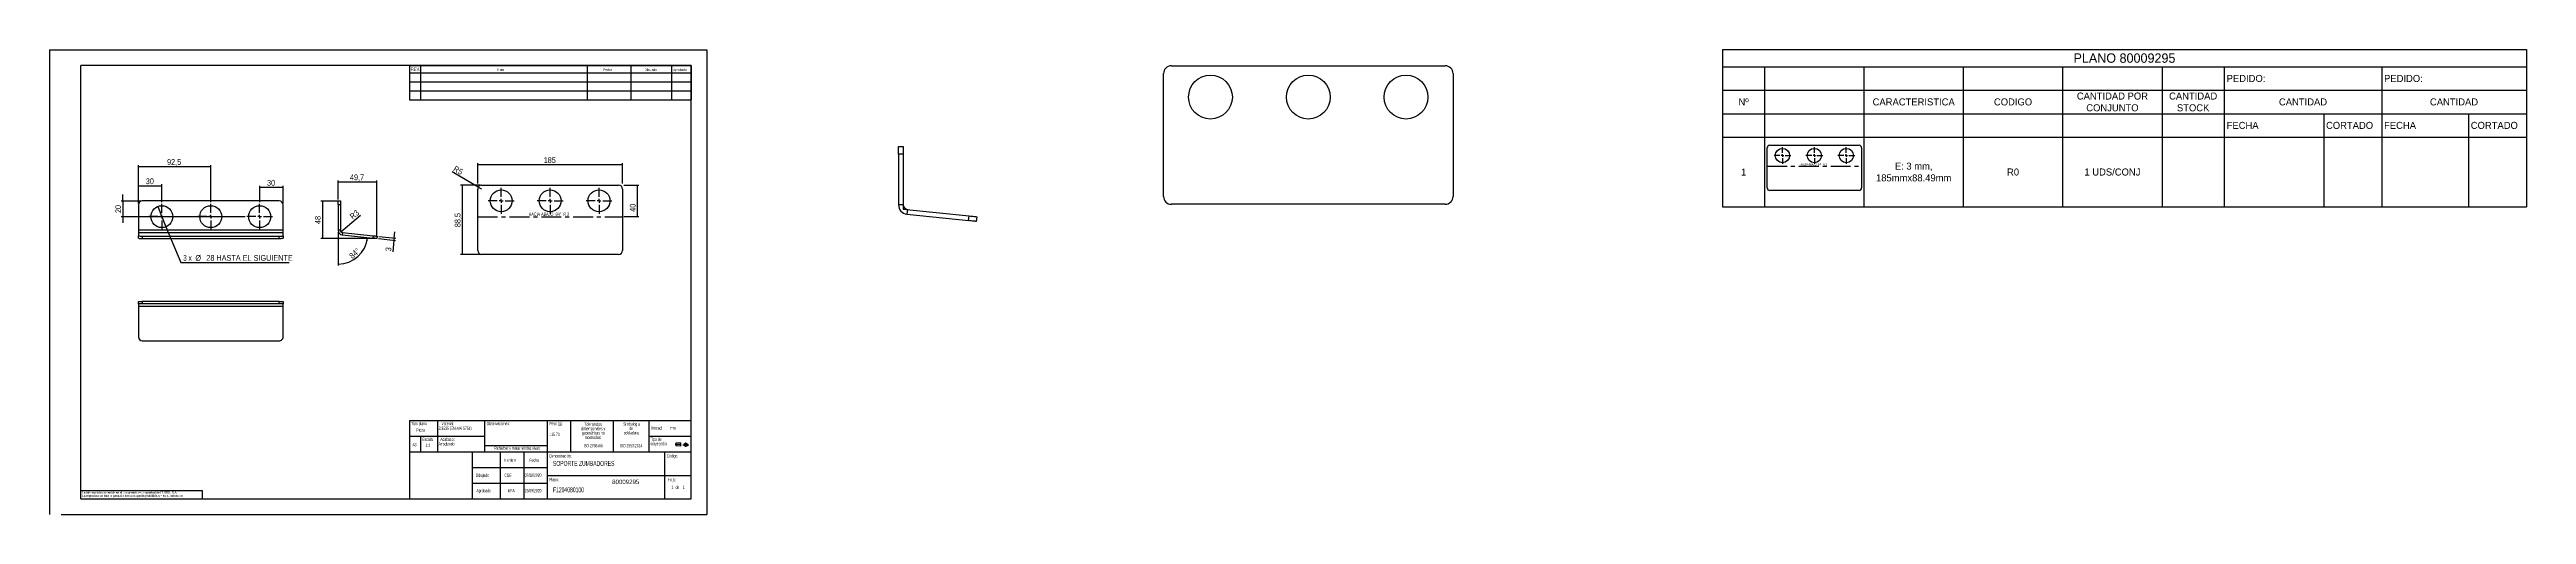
# Model space of a CAD drawing. Extents: x 0 to 1583, y 0 to 297.
import ezdxf

# ---------------------------------------------------------------- set-up
doc = ezdxf.new("R2010")
doc.units = 0
doc.linetypes.add('CENTERX2', pattern=[20.32, 12.7, -2.54, 2.54, -2.54])
doc.layers.get('0').update_dxf_attribs({"linetype": 'CONTINUOUS'})
doc.layers.add('FORMATO', color=7, linetype='CONTINUOUS')
doc.layers.add('SLD-0', color=179, linetype='CONTINUOUS')
doc.styles.add('SLDTEXTSTYLE0', font='TXT', dxfattribs={"width": 0.605})
doc.styles.add('SLDTEXTSTYLE1', font='TXT', dxfattribs={"width": 0.75})
doc.styles.add('SLDTEXTSTYLE2', font='TXT', dxfattribs={"width": 0.678571})
doc.styles.add('SLDTEXTSTYLE3', font='TXT', dxfattribs={"width": 0.666667})
doc.dimstyles.new('SLDDIMSTYLE0', dxfattribs={"dimtxt": 3.704167, "dimasz": 2.116667, "dimexe": 0, "dimexo": 0.0625, "dimgap": 0.926042, "dimtad": 1, "dimdec": 1, "dimlfac": 2, "dimrnd": 1e-09, "dimzin": 12, "dimdsep": 46, "dimtxsty": 'SLDTEXTSTYLE1', "dimsah": 1, "dimcen": 0.09, "dimadec": 0, "dimazin": 0, "dimtfac": 1, "dimtdec": 1, "dimtofl": 0, "dimtmove": 0, "dimatfit": 3, "dimfxl": 0, "dimtolj": 1, "dimtzin": 12, "dimarcsym": 0})
doc.dimstyles.new('SLDDIMSTYLE1', dxfattribs={"dimtxt": 3.704167, "dimasz": 2.116667, "dimexe": 0, "dimexo": 0.0625, "dimgap": 0.926042, "dimtad": 1, "dimdec": 1, "dimlfac": 2, "dimrnd": 1e-09, "dimzin": 12, "dimdsep": 46, "dimtxsty": 'SLDTEXTSTYLE1', "dimsah": 1, "dimcen": 0, "dimadec": 0, "dimazin": 0, "dimtfac": 1, "dimtdec": 1, "dimtofl": 0, "dimtmove": 0, "dimatfit": 3, "dimfxl": 0, "dimtolj": 1, "dimtzin": 12, "dimarcsym": 0})
doc.dimstyles.new('SLDDIMSTYLE2', dxfattribs={"dimtxt": 3.704167, "dimasz": 2.116667, "dimexe": 0, "dimexo": 0.0625, "dimgap": 0.926042, "dimtad": 1, "dimdec": 1, "dimlfac": 2, "dimrnd": 1e-09, "dimzin": 12, "dimdsep": 46, "dimtxsty": 'SLDTEXTSTYLE1', "dimsah": 1, "dimcen": 0.09, "dimadec": 0, "dimazin": 0, "dimtfac": 1, "dimtdec": 1, "dimtmove": 0, "dimatfit": 0, "dimfxl": 0, "dimtolj": 1, "dimtzin": 12, "dimarcsym": 0})
doc.dimstyles.new('SLDDIMSTYLE3', dxfattribs={"dimtxt": 3.704167, "dimasz": 2.116667, "dimexe": 0, "dimexo": 0.0625, "dimgap": 0.926042, "dimtad": 0, "dimtih": 1, "dimtoh": 1, "dimdec": 6, "dimlfac": 2, "dimrnd": 1e-09, "dimzin": 12, "dimdsep": 46, "dimtxsty": 'SLDTEXTSTYLE1', "dimblk1": 'NONE', "dimsah": 1, "dimcen": 0, "dimadec": 0, "dimazin": 0, "dimtfac": 1, "dimtdec": 1, "dimtmove": 0, "dimatfit": 3, "dimldrblk": 'NONE', "dimfxl": 0, "dimtolj": 1, "dimtzin": 12, "dimarcsym": 0})
doc.dimstyles.new('SLDDIMSTYLE4', dxfattribs={"dimtxt": 3.704167, "dimasz": 2.116667, "dimexe": 0, "dimexo": 0.0625, "dimgap": 0.926042, "dimtad": 1, "dimdec": 1, "dimlfac": 2, "dimrnd": 1e-09, "dimzin": 12, "dimdsep": 46, "dimtxsty": 'SLDTEXTSTYLE1', "dimsah": 1, "dimcen": 0, "dimadec": 0, "dimazin": 0, "dimtfac": 1, "dimtdec": 1, "dimtofl": 0, "dimtmove": 1, "dimatfit": 3, "dimfxl": 0, "dimtolj": 1, "dimtzin": 12, "dimarcsym": 0})
doc.dimstyles.new('SLDDIMSTYLE5', dxfattribs={"dimtxt": 3.704167, "dimasz": 2.116667, "dimexe": 0, "dimexo": 0.0625, "dimgap": 0.926042, "dimtad": 1, "dimdec": 4, "dimlfac": 2, "dimzin": 12, "dimdsep": 46, "dimtxsty": 'SLDTEXTSTYLE1', "dimsah": 1, "dimcen": 0.09, "dimadec": 0, "dimazin": 0, "dimtfac": 1, "dimtofl": 0, "dimtmove": 0, "dimatfit": 3, "dimfxl": 0, "dimtolj": 1, "dimtzin": 12, "dimarcsym": 0})
doc.dimstyles.new('SLDDIMSTYLE6', dxfattribs={"dimtxt": 3.704167, "dimasz": 2.116667, "dimexe": 0, "dimexo": 0.0625, "dimgap": 0.926042, "dimtad": 1, "dimdec": 0, "dimlfac": 2, "dimrnd": 1e-09, "dimzin": 12, "dimdsep": 46, "dimtxsty": 'SLDTEXTSTYLE1', "dimsah": 1, "dimcen": 0.09, "dimadec": 0, "dimazin": 0, "dimtfac": 1, "dimtdec": 0, "dimtofl": 0, "dimtmove": 0, "dimatfit": 3, "dimfxl": 0, "dimtolj": 1, "dimtzin": 12, "dimarcsym": 0})

# ---------------------------------------------------------------- blocks, each defined once
blk = doc.blocks.new('BLOQUE3')
at = {"color": 7, "linetype": 'CENTERX2'}
for p, q in [((397.9, 130.1), (394.8, 130.1)), ((398.9, 130), (402.2, 130)), ((400.5, 128.8), (400.5, 131.2))]:
    blk.add_line(p, q, dxfattribs=at)
at = {"color": 7, "linetype": 'Continuous'}
for p, q in [((397.7, 130.9), (395.2, 130.8)), ((395.2, 130.8), (395.2, 129.3)), ((397.7, 129.2), (395.2, 129.3)), ((397.7, 130.9), (397.7, 129.2))]:
    blk.add_line(p, q, dxfattribs=at)
for radius in [0.892, 0.713]:
    blk.add_circle((400.5, 130), radius, dxfattribs=at)
blk = doc.blocks.new('SW_NOTE_0')
at = {"layer": 'SLD-0', "color": 0, "attachment_point": 2, "style": 'SLDTEXTSTYLE0'}
for s, insert, char_height in [('dimensionales y', (7.5, -0.1), 2.117), ('Tolerancias', (7.4, 2.7), 2.117), ('geométricas no', (7.5, -2.9), 2.117), ('mostradas:', (7.4, -5.7), 2.12)]:
    blk.add_mtext(s, dxfattribs=dict(at, insert=insert, char_height=char_height))
blk = doc.blocks.new('SW_NOTE_0_1')
at = {"layer": 'SLD-0', "color": 0, "attachment_point": 1, "style": 'SLDTEXTSTYLE0'}
for s, insert, char_height in [('Tipo de', (0, 2.7), 2.12), ('proyección:', (0, -0.1), 2.117)]:
    blk.add_mtext(s, dxfattribs=dict(at, insert=insert, char_height=char_height))
blk = doc.blocks.new('SW_NOTE_0_2')
at = {"layer": 'SLD-0', "color": 0, "char_height": 2.12, "attachment_point": 2, "style": 'SLDTEXTSTYLE0'}
for s, insert in [('Simbologia', (7.1, 2.7)), ('de', (6.8, -0.1)), ('soldadura:', (7.1, -2.9))]:
    blk.add_mtext(s, dxfattribs=dict(at, insert=insert))
blk = doc.blocks.new('SW_NOTE_0_3')
at = {"layer": 'SLD-0', "color": 0, "char_height": 1.5, "attachment_point": 1, "style": 'SLDTEXTSTYLE1'}
for s, insert in [('La información contenida en el documento es propiedad de ITURRI, S.A.', (0, 1.9)), ('La reproducción total o parcial a terceros queda prohibida sin su autorización.', (0, -0.1))]:
    blk.add_mtext(s, dxfattribs=dict(at, insert=insert))
blk = doc.blocks.new('SW_NOTE_0_4')
at = {"layer": 'SLD-0', "color": 0, "attachment_point": 2, "style": 'SLDTEXTSTYLE0'}
for s, insert, char_height in [('dimensionales y', (7.5, -0.1), 2.117), ('Tolerancias', (7.4, 2.7), 2.117), ('geométricas no', (7.5, -2.9), 2.117), ('mostradas:', (7.4, -5.7), 2.12)]:
    blk.add_mtext(s, dxfattribs=dict(at, insert=insert, char_height=char_height))
blk = doc.blocks.new('SW_NOTE_0_5')
at = {"layer": 'SLD-0', "color": 0, "attachment_point": 1, "style": 'SLDTEXTSTYLE0'}
for s, insert, char_height in [('Tipo de', (0, 2.7), 2.12), ('proyección:', (0, -0.1), 2.117)]:
    blk.add_mtext(s, dxfattribs=dict(at, insert=insert, char_height=char_height))
blk = doc.blocks.new('SW_NOTE_0_6')
at = {"layer": 'SLD-0', "color": 0, "char_height": 2.12, "attachment_point": 2, "style": 'SLDTEXTSTYLE0'}
for s, insert in [('Simbologia', (7.1, 2.7)), ('de', (6.8, -0.1)), ('soldadura:', (7.1, -2.9))]:
    blk.add_mtext(s, dxfattribs=dict(at, insert=insert))
blk = doc.blocks.new('SW_NOTE_0_7')
at = {"layer": 'SLD-0', "color": 0, "char_height": 1.5, "attachment_point": 1, "style": 'SLDTEXTSTYLE1'}
for s, insert in [('La información contenida en el documento es propiedad de ITURRI, S.A.', (0, 1.9)), ('La reproducción total o parcial a terceros queda prohibida sin su autorización.', (0, -0.1))]:
    blk.add_mtext(s, dxfattribs=dict(at, insert=insert))
blk = doc.blocks.new('_D')
at = {"layer": 'FORMATO'}
for p, q in [((367.1, 210.5), (376.5, 210.5)), ((375.5, 210.5), (375.5, 190.5)), ((367.1, 190.5), (376.5, 190.5))]:
    blk.add_line(p, q, dxfattribs=at)
for points in [[(375.5, 210.5), (375.2, 208.3), (375.9, 208.3)], [(375.5, 190.5), (375.9, 192.6), (375.2, 192.6)]]:
    blk.add_solid(points, dxfattribs=at)
at = {"layer": 'FORMATO', "insert": (370.8, 193.4), "char_height": 3.7, "attachment_point": 1, "rotation": 90, "style": 'SLDTEXTSTYLE1'}
blk.add_mtext('40', dxfattribs=at)
blk = doc.blocks.new('_D_1')
at = {"layer": 'FORMATO'}
for p, q in [((273.6, 211.5), (273.6, 224.5)), ((366.1, 223.5), (273.6, 223.5)), ((366.1, 211.5), (366.1, 224.5))]:
    blk.add_line(p, q, dxfattribs=at)
for points in [[(273.6, 223.5), (275.8, 223.2), (275.8, 223.8)], [(366.1, 223.5), (364, 223.8), (364, 223.2)]]:
    blk.add_solid(points, dxfattribs=at)
at = {"layer": 'FORMATO', "insert": (315.8, 228.3), "char_height": 3.7, "attachment_point": 1, "style": 'SLDTEXTSTYLE1'}
blk.add_mtext('185', dxfattribs=at)
blk = doc.blocks.new('_D_2')
at = {"layer": 'FORMATO'}
for q in [(257.2, 218.9), (276.1, 208)]:
    blk.add_line((274, 209.2), q, dxfattribs=at)
blk.add_solid([(274, 209.2), (272.3, 210.6), (272, 210)], dxfattribs=at)
at = {"layer": 'FORMATO', "insert": (259.5, 223), "char_height": 3.7, "attachment_point": 1, "rotation": 330, "style": 'SLDTEXTSTYLE1'}
blk.add_mtext('R5', dxfattribs=at)
blk = doc.blocks.new('_D_3')
at = {"layer": 'FORMATO', "color": 7}
for p, q in [((275.1, 210.5), (262.6, 210.5)), ((263.6, 210.5), (263.6, 166.2)), ((275.1, 166.2), (262.6, 166.2))]:
    blk.add_line(p, q, dxfattribs=at)
for points in [[(263.6, 210.5), (263.3, 208.3), (264, 208.3)], [(263.6, 166.2), (264, 168.3), (263.3, 168.3)]]:
    blk.add_solid(points, dxfattribs=at)
at = {"layer": 'FORMATO', "color": 7, "insert": (258.9, 183.6), "char_height": 3.7, "attachment_point": 1, "rotation": 90, "style": 'SLDTEXTSTYLE1'}
blk.add_mtext('88,5', dxfattribs=at)
blk = doc.blocks.new('SW_CENTERMARKSYMBOL_0')
at = {"layer": 'FORMATO', "color": 0}
for p, q in [((-2.5, 0), (-8.25, 0)), ((0, 0), (-1.25, 0)), ((0, 2.5), (0, 8.25)), ((0, 0), (0, 1.25)), ((0, 0), (0, -1.25)), ((0, 0), (1.25, 0)), ((2.5, 0), (8.25, 0)), ((0, -2.5), (0, -8.25))]:
    blk.add_line(p, q, dxfattribs=at)
blk = doc.blocks.new('SW_CENTERMARKSYMBOL_1')
at = {"layer": 'FORMATO', "color": 0}
for p, q in [((-2.5, 0), (-8.25, 0)), ((0, 0), (-1.25, 0)), ((0, 2.5), (0, 8.25)), ((0, 0), (0, 1.25)), ((0, 0), (0, -1.25)), ((0, 0), (1.25, 0)), ((2.5, 0), (8.25, 0)), ((0, -2.5), (0, -8.25))]:
    blk.add_line(p, q, dxfattribs=at)
blk = doc.blocks.new('SW_CENTERMARKSYMBOL_2')
at = {"layer": 'FORMATO', "color": 0}
for p, q in [((-2.5, 0), (-8.25, 0)), ((0, 0), (-1.25, 0)), ((0, 2.5), (0, 8.25)), ((0, 0), (0, 1.25)), ((0, 0), (0, -1.25)), ((0, 0), (1.25, 0)), ((2.5, 0), (8.25, 0)), ((0, -2.5), (0, -8.25))]:
    blk.add_line(p, q, dxfattribs=at)
blk = doc.blocks.new('_D_4')
at = {"layer": 'FORMATO', "color": 7}
for p, q in [((58.3, 200.3), (45.8, 200.3)), ((125, 190.3), (45.8, 190.3)), ((46.8, 200.3), (46.8, 204.4)), ((46.8, 200.3), (46.8, 190.3)), ((46.8, 190.3), (46.8, 186.3))]:
    blk.add_line(p, q, dxfattribs=at)
for points in [[(46.8, 200.3), (47.1, 202.4), (46.4, 202.4)], [(46.8, 190.3), (46.4, 188.2), (47.1, 188.2)]]:
    blk.add_solid(points, dxfattribs=at)
at = {"layer": 'FORMATO', "color": 7, "insert": (42, 192.6), "char_height": 3.7, "attachment_point": 1, "rotation": 90, "style": 'SLDTEXTSTYLE1'}
blk.add_mtext('20', dxfattribs=at)
blk = doc.blocks.new('_D_5')
at = {"layer": 'FORMATO'}
for p, q in [((69.1, 196.8), (74.4, 183.8)), ((74.4, 183.8), (83.8, 161)), ((83.8, 161), (153.2, 161))]:
    blk.add_line(p, q, dxfattribs=at)
blk.add_solid([(74.4, 183.8), (74.9, 181.8), (75.5, 182)], dxfattribs=at)
at = {"layer": 'FORMATO', "attachment_point": 1}
for s, insert, char_height, style in [('3 x', (85.4, 165.8), 3.7, 'SLDTEXTSTYLE3'), ('%%c', (93.2, 165.8), 3.7, 'SLDTEXTSTYLE1'), ('28 HASTA EL SIGUIENTE', (100.2, 165.8), 3.704, 'SLDTEXTSTYLE1')]:
    blk.add_mtext(s, dxfattribs=dict(at, insert=insert, char_height=char_height, style=style))
blk = doc.blocks.new('_NONE')
blk = doc.blocks.new('_D_6')
at = {"layer": 'FORMATO', "color": 7}
for p, q in [((56.8, 198.8), (56.8, 211)), ((56.8, 210), (71.8, 210)), ((71.8, 199.6), (71.8, 211))]:
    blk.add_line(p, q, dxfattribs=at)
for points in [[(56.8, 210), (58.9, 209.7), (58.9, 210.3)], [(71.8, 210), (69.7, 210.3), (69.7, 209.7)]]:
    blk.add_solid(points, dxfattribs=at)
at = {"layer": 'FORMATO', "color": 7, "insert": (61.5, 214.8), "char_height": 3.7, "attachment_point": 1, "style": 'SLDTEXTSTYLE1'}
blk.add_mtext('30', dxfattribs=at)
blk = doc.blocks.new('_D_7')
at = {"layer": 'FORMATO', "color": 7}
for p, q in [((134.3, 199.6), (134.3, 210.1)), ((134.3, 209.1), (149.3, 209.1)), ((149.3, 198.8), (149.3, 210.1))]:
    blk.add_line(p, q, dxfattribs=at)
for points in [[(134.3, 209.1), (136.4, 208.7), (136.4, 209.4)], [(149.3, 209.1), (147.2, 209.4), (147.2, 208.7)]]:
    blk.add_solid(points, dxfattribs=at)
at = {"layer": 'FORMATO', "color": 7, "insert": (139, 213.8), "char_height": 3.7, "attachment_point": 1, "style": 'SLDTEXTSTYLE1'}
blk.add_mtext('30', dxfattribs=at)
blk = doc.blocks.new('_D_8')
at = {"layer": 'FORMATO', "color": 7}
for p, q in [((56.8, 198.8), (56.8, 223.3)), ((56.8, 222.3), (103, 222.3)), ((103, 199.6), (103, 223.3))]:
    blk.add_line(p, q, dxfattribs=at)
for points in [[(56.8, 222.3), (58.9, 222), (58.9, 222.6)], [(103, 222.3), (100.9, 222.6), (100.9, 222)]]:
    blk.add_solid(points, dxfattribs=at)
at = {"layer": 'FORMATO', "color": 7, "insert": (75.1, 227.1), "char_height": 3.7, "attachment_point": 1, "style": 'SLDTEXTSTYLE1'}
blk.add_mtext('92,5', dxfattribs=at)
blk = doc.blocks.new('SW_CENTERMARKSYMBOL_3')
at = {"layer": 'FORMATO', "color": 0}
for p, q in [((-2.5, 0), (-8.25, 0)), ((0, 0), (-1.25, 0)), ((0, 2.5), (0, 8.25)), ((0, 0), (0, 1.25)), ((0, 0), (0, -1.25)), ((0, 0), (1.25, 0)), ((2.5, 0), (8.25, 0)), ((0, -2.5), (0, -8.25))]:
    blk.add_line(p, q, dxfattribs=at)
blk = doc.blocks.new('SW_CENTERMARKSYMBOL_4')
at = {"layer": 'FORMATO', "color": 0}
for p, q in [((-2.5, 0), (-8.25, 0)), ((0, 0), (-1.25, 0)), ((0, 2.5), (0, 8.25)), ((0, 0), (0, 1.25)), ((0, 0), (0, -1.25)), ((0, 0), (1.25, 0)), ((2.5, 0), (8.25, 0)), ((0, -2.5), (0, -8.25))]:
    blk.add_line(p, q, dxfattribs=at)
blk = doc.blocks.new('SW_CENTERMARKSYMBOL_5')
at = {"layer": 'FORMATO', "color": 0}
for p, q in [((-2.5, 0), (-8.25, 0)), ((0, 0), (-1.25, 0)), ((0, 2.5), (0, 8.25)), ((0, 0), (0, 1.25)), ((0, 0), (0, -1.25)), ((0, 0), (1.25, 0)), ((2.5, 0), (8.25, 0)), ((0, -2.5), (0, -8.25))]:
    blk.add_line(p, q, dxfattribs=at)
blk = doc.blocks.new('_D_9')
at = {"layer": 'FORMATO', "color": 7}
blk.add_line((186.2, 180.7), (198.8, 191.2), dxfattribs=at)
blk.add_solid([(186.2, 180.7), (188, 181.8), (187.6, 182.3)], dxfattribs=at)
at = {"layer": 'FORMATO', "color": 7, "insert": (191.4, 191.2), "char_height": 3.7, "attachment_point": 1, "rotation": 39.9846, "style": 'SLDTEXTSTYLE1'}
blk.add_mtext('R3', dxfattribs=at)
blk = doc.blocks.new('_D_10')
at = {"layer": 'FORMATO', "color": 7}
blk.add_line((184.4, 180.7), (184.4, 159), dxfattribs=at)
blk.add_arc((184.4, 179), 19, 270, 354, dxfattribs=at)
for points in [[(203.3, 177), (202.6, 174.9), (203.2, 174.8)], [(184.4, 160), (186.5, 159.8), (186.4, 160.4)]]:
    blk.add_solid(points, dxfattribs=at)
at = {"layer": 'FORMATO', "color": 7, "insert": (191.1, 165.9), "char_height": 3.7, "attachment_point": 1, "rotation": 42, "style": 'SLDTEXTSTYLE1'}
blk.add_mtext('84°', dxfattribs=at)
blk = doc.blocks.new('_D_11')
at = {"layer": 'FORMATO', "color": 7}
for p, q in [((184.4, 201.3), (184.4, 213.5)), ((184.4, 212.5), (209.2, 212.5)), ((209.2, 177.4), (209.2, 213.5))]:
    blk.add_line(p, q, dxfattribs=at)
for points in [[(184.4, 212.5), (186.5, 212.2), (186.5, 212.9)], [(209.2, 212.5), (207.1, 212.9), (207.1, 212.2)]]:
    blk.add_solid(points, dxfattribs=at)
at = {"layer": 'FORMATO', "color": 7, "insert": (192, 217.3), "char_height": 3.7, "attachment_point": 1, "style": 'SLDTEXTSTYLE1'}
blk.add_mtext('49,7', dxfattribs=at)
blk = doc.blocks.new('_D_12')
at = {"layer": 'FORMATO', "color": 7}
for p, q in [((184.9, 200.3), (173.4, 200.3)), ((174.4, 200.3), (174.4, 176.4)), ((208.2, 176.4), (173.4, 176.4))]:
    blk.add_line(p, q, dxfattribs=at)
for points in [[(174.4, 200.3), (174, 198.2), (174.7, 198.2)], [(174.4, 176.4), (174.7, 178.5), (174, 178.5)]]:
    blk.add_solid(points, dxfattribs=at)
at = {"layer": 'FORMATO', "color": 7, "insert": (169.6, 185.6), "char_height": 3.7, "attachment_point": 1, "rotation": 90, "style": 'SLDTEXTSTYLE1'}
blk.add_mtext('48', dxfattribs=at)
blk = doc.blocks.new('_D_13')
at = {"layer": 'FORMATO', "color": 7}
for p, q in [((210.2, 176.3), (221.1, 175.1)), ((210.4, 177.7), (221.3, 176.6)), ((220.1, 175.2), (219.4, 167.9)), ((220.3, 176.7), (220.1, 175.2)), ((220.3, 176.7), (220.7, 180.7))]:
    blk.add_line(p, q, dxfattribs=at)
for points in [[(220.1, 175.2), (219.6, 173.1), (220.2, 173.1)], [(220.3, 176.7), (220.8, 178.8), (220.2, 178.8)]]:
    blk.add_solid(points, dxfattribs=at)
at = {"layer": 'FORMATO', "color": 7, "insert": (214.6, 168.4), "char_height": 3.7, "attachment_point": 1, "rotation": 84, "style": 'SLDTEXTSTYLE1'}
blk.add_mtext('3', dxfattribs=at)
blk = doc.blocks.new('*T31')
at = {"color": 0, "linetype": 'ByBlock', "lineweight": -2}
for p, q in [((0, 0), (513.8, 0)), ((0, 0), (0, -100.5)), ((513.8, 0), (513.8, -100.5)), ((0, -11), (513.8, -11)), ((26.9, -11), (26.9, -100.5)), ((90.4, -11), (90.4, -100.5)), ((153.9, -11), (153.9, -100.5)), ((217.4, -11), (217.4, -100.5)), ((280.9, -11), (280.9, -100.5)), ((320.7, -11), (320.7, -100.5)), ((421.3, -11), (421.3, -100.5)), ((0, -26), (513.8, -26)), ((0, -41), (513.8, -41)), ((384.2, -41), (384.2, -100.5)), ((476.7, -41), (476.7, -100.5)), ((0, -56), (513.8, -56)), ((0, -100.5), (513.8, -100.5))]:
    blk.add_line(p, q, dxfattribs=at)
at = {"color": 0}
for s, insert, char_height, width, attachment_point in [('PLANO 80009295', (256.9, -5.5), 6, 510.787, 5), ('Nº', (13.5, -33.5), 4.5, 23.903, 5), ('CARACTERISTICA', (122.2, -33.5), 4.5, 60.5, 5), ('CODIGO', (185.7, -33.5), 4.5, 60.5, 5), ('CANTIDAD POR CONJUNTO', (249.2, -33.5), 4.5, 60.5, 5), ('CANTIDAD\\PSTOCK', (300.8, -33.5), 4.5, 36.829, 5), ('PEDIDO:', (322.2, -18.5), 4.5, 97.551, 4), ('CANTIDAD', (371, -33.5), 4.5, 97.551, 5), ('PEDIDO:', (422.8, -18.5), 4.5, 89.504, 4), ('CANTIDAD', (467.5, -33.5), 4.5, 89.504, 5), ('FECHA', (322.2, -48.5), 4.5, 60.5, 4), ('CORTADO', (385.7, -48.5), 4.5, 34.051, 4), ('FECHA', (422.8, -48.5), 4.5, 52.453, 4), ('CORTADO', (478.2, -48.5), 4.5, 34.051, 4), ('1', (13.5, -78.3), 4.5, 23.903, 5), ('E: 3 mm, 185mmx88.49mm', (122.2, -78.3), 4.5, 60.5, 5), ('R0', (185.7, -78.3), 4.5, 60.5, 5), ('1 UDS/CONJ', (249.2, -78.3), 4.5, 60.5, 5)]:
    blk.add_mtext(s, dxfattribs=dict(at, insert=insert, char_height=char_height, width=width, attachment_point=attachment_point))

msp = doc.modelspace()

# ---------------------------------------------------------------- linework, layer by layer
at = {"color": 7, "linetype": 'Continuous'}
for p, q in [((0, 297), (420, 297)), ((0, 297), (0, -0.00134922)), ((410, 287), (20, 287)), ((20, 10), (20, 287)), ((410, 10), (410, 287)), ((420, 297), (420, 0)), ((716.87984588, 286.70837252), (891.87984588, 286.70837252)), ((711.87984588, 203.21466435), (711.87984588, 281.70837252)), ((896.87984588, 281.70837252), (896.87984588, 203.21466435)), ((542.53283053, 235.20243305), (545.53283056, 235.20243305)), ((542.53283053, 230.20243316), (542.53283053, 235.20243305)), ((545.53283056, 230.20243316), (542.53283053, 230.20243316)), ((542.53283053, 230.20243316), (542.53283053, 197.90364566)), ((545.53283056, 235.20243305), (545.53283056, 230.20243316)), ((545.53283056, 230.20243316), (545.53283056, 195.20243277)), ((1097.61830313, 208.65944428), (1097.61830313, 234.27122863)), ((1099.24975773, 235.90268323), (1156.35066894, 235.90268323)), ((1157.98212354, 234.27122863), (1157.98212354, 208.65944428)), ((273.6431271, 168.71590911), (273.6431271, 207.9627632)), ((276.1431271, 210.4627632), (363.6431271, 210.4627632)), ((366.1431271, 207.9627632), (366.1431271, 168.71590911)), ((1156.35066894, 207.02798968), (1099.24975773, 207.02798968)), ((56.76878463, 197.82124481), (56.76878463, 181.67185106)), ((146.76878448, 200.32124475), (59.26878597, 200.32124475)), ((149.26878582, 181.67185106), (149.26878582, 197.82124481)), ((184.35341168, 200.32124475), (185.85341169, 200.32124475)), ((184.35341168, 197.82124481), (184.35341168, 200.32124475)), ((185.85341169, 197.82124481), (184.35341168, 197.82124481)), ((184.35341168, 197.82124481), (184.35341168, 181.67185106)), ((185.85341169, 200.32124475), (185.85341169, 197.82124481)), ((185.85341169, 197.82124481), (185.85341169, 181.67185106)), ((545.53283056, 197.90364566), (542.53283053, 197.90364566)), ((545.53283056, 195.20243277), (587.59990245, 190.7810061)), ((548.21924496, 194.92007929), (547.9056598, 191.93651478)), ((547.9056598, 191.93651478), (587.28631496, 187.79743972)), ((587.28631496, 187.79743972), (587.59990245, 190.7810061)), ((592.57250935, 190.25836463), (592.25892559, 187.27479826)), ((891.87984588, 198.21466435), (716.87984588, 198.21466435)), ((149.26878582, 181.67185106), (56.76878463, 181.67185106)), ((56.76878463, 181.67185106), (56.76878463, 180.18006788)), ((56.76878463, 180.18006788), (149.26878582, 180.18006788)), ((56.76878463, 180.18006788), (56.76878463, 178.11053128)), ((56.76878463, 176.61874809), (56.76878463, 178.11053128)), ((59.26878597, 177.84921055), (146.76878448, 177.84921055)), ((59.26878597, 177.84921055), (59.26878597, 176.35742736)), ((59.26878597, 176.35742736), (146.76878448, 176.35742736)), ((146.76878448, 176.35742736), (146.76878448, 177.84921055)), ((149.26878582, 180.18006788), (149.26878582, 181.67185106)), ((149.26878582, 178.11053128), (149.26878582, 180.18006788)), ((149.26878582, 178.11053128), (149.26878582, 176.61874809)), ((185.85341169, 181.67185106), (184.35341168, 181.67185106)), ((187.19661889, 180.18006788), (187.03982631, 178.68828562)), ((187.03982631, 178.68828562), (206.73015389, 176.61874809)), ((187.19661889, 180.18006788), (206.88694763, 178.11053128)), ((206.73015389, 176.61874809), (206.88694763, 178.11053128)), ((209.37325108, 177.84921055), (209.2164592, 176.35742736)), ((363.6431271, 166.21590911), (276.1431271, 166.21590911)), ((56.76878463, 134.51949284), (56.76878463, 136.01949285)), ((56.76878463, 136.01949285), (59.26878597, 136.01949285)), ((59.26878597, 134.51949284), (56.76878463, 134.51949284)), ((56.76878463, 134.51949284), (56.76878463, 133.17628564)), ((56.76878463, 133.17628564), (149.26878582, 133.17628564)), ((56.76878463, 133.17628564), (56.76878463, 113.4859569)), ((59.26878597, 136.01949285), (59.26878597, 134.51949284)), ((146.76878448, 136.01949285), (59.26878597, 136.01949285)), ((146.76878448, 134.51949284), (59.26878597, 134.51949284)), ((146.76878448, 134.51949284), (146.76878448, 136.01949285)), ((146.76878448, 136.01949285), (149.26878582, 136.01949285)), ((149.26878582, 134.51949284), (146.76878448, 134.51949284)), ((149.26878582, 136.01949285), (149.26878582, 134.51949284)), ((149.26878582, 133.17628564), (149.26878582, 134.51949284)), ((149.26878582, 113.4859569), (149.26878582, 133.17628564)), ((59.26878597, 110.99965345), (146.76878448, 110.99965345)), ((230, 60), (410, 60)), ((230, 60), (230, 10)), ((7.53061837, 0), (420, 0)), ((20, 10), (410, 10))]:
    msp.add_line(p, q, dxfattribs=at)
at = {"color": 7, "linetype": 'CENTERX2'}
for p, q in [((1097.61830313, 222.65610056), (1157.98212354, 222.65610056)), ((273.6431271, 190.16403312), (366.1431271, 190.16403312))]:
    msp.add_line(p, q, dxfattribs=at)
at = {"color": 7, "linetype": 'Continuous', "flags": 128}
for points in [[(587.59990245, 190.7810061), (588.46338749, 190.69025057), (589.30063531, 190.60225177), (590.0862059, 190.51968443), (590.79623133, 190.44505755), (591.40914216, 190.38063983), (591.90630823, 190.32838519), (592.2726272, 190.28988245), (592.49696419, 190.26630323), (592.57250935, 190.25836463)], [(209.2164592, 176.35742736), (209.17868662, 176.36139759), (209.06651627, 176.3731872), (208.88335678, 176.39243764), (208.63477375, 176.41856496), (208.32832019, 176.45077475), (207.97330748, 176.48808819), (207.58052032, 176.52937093), (207.16189641, 176.57337033), (206.73015389, 176.61874809)], [(206.88694763, 178.11053128), (207.31869015, 178.06515352), (207.73731406, 178.02115411), (208.13009936, 177.97987045), (208.48511207, 177.94255701), (208.79156749, 177.91034815), (209.04015053, 177.88422082), (209.22331001, 177.86496946), (209.3354785, 177.85317984), (209.37325108, 177.84921055)], [(592.25892559, 187.27479826), (592.18338042, 187.28273871), (591.95903972, 187.30631794), (591.59272075, 187.34481881), (591.09555468, 187.39707346), (590.48264757, 187.46149304), (589.77262214, 187.53611992), (588.98704782, 187.61868539), (588.1498, 187.7066842), (587.28631496, 187.79743972)]]:
    msp.add_lwpolyline(points, dxfattribs=at)
at = {"color": 7, "linetype": 'Continuous'}
for centre, radius in [((741.87984588, 266.70837252), 14), ((804.37984588, 266.70837252), 14), ((866.87984588, 266.70837252), 14), ((1107.40703076, 229.37686481), 4.5680729), ((1127.80021334, 229.37686481), 4.5680729), ((1148.19339591, 229.37686481), 4.5680729), ((288.6431271, 200.4627632), 7), ((319.8931271, 200.4627632), 7), ((351.1431271, 200.4627632), 7), ((71.76878523, 190.32124498), 7), ((103.01878523, 190.32124498), 7), ((134.26878523, 190.32124498), 7)]:
    msp.add_circle(centre, radius, dxfattribs=at)
for centre, radius, start, end in [((716.87984588, 281.70837252), 5, 90, 180), ((891.87984588, 281.70837252), 5, 0, 90), ((1099.24975773, 234.27122863), 1.63145461, 90, 180), ((1156.35066894, 234.27122863), 1.63145461, 0, 90), ((276.1431271, 207.9627632), 2.5, 90, 180), ((363.6431271, 207.9627632), 2.5, 0, 90), ((1099.24975773, 208.65944428), 1.63145461, 180, 270), ((1156.35066894, 208.65944428), 1.63145461, 270, 0), ((59.26878523, 197.82124498), 2.5, 90, 180), ((146.76878523, 197.82124498), 2.5, 0, 90), ((548.53283053, 197.90364563), 6, 180, 264), ((548.53283053, 197.90364563), 3, 180, 264), ((716.87984588, 203.21466435), 5, 180, 270), ((891.87984588, 203.21466435), 5, 270, 0), ((58.67601001, 184.26740359), 6.44550893, 252.7884935047, 275.2767937648), ((58.62521908, 182.28971414), 5.96709349, 251.8737418472, 276.1915454223), ((147.41235727, 183.78144089), 5.96703803, 263.8083398236, 288.126372907), ((147.36155618, 182.77566129), 6.44554924, 264.7232774774, 287.2114352531), ((187.35341168, 181.67185104), 3, 180, 264), ((187.35341168, 181.67185104), 1.5, 180, 264), ((276.1431271, 168.71590911), 2.5, 180, 270), ((363.6431271, 168.71590911), 2.5, 270, 0), ((59.262235, 113.49310545), 2.49346061, 180.1642627726, 270.1505312414), ((146.77589522, 113.49254261), 2.4928993, 269.8365695316, 359.8486364544)]:
    msp.add_arc(centre, radius, start, end, dxfattribs=at)
at = {"layer": 'FORMATO'}
for p, q in [((230.09146719, 287), (410, 287)), ((230.09146719, 287), (230.09146719, 264.86558535)), ((237.033566, 287), (237.033566, 264.86558535)), ((343.65705136, 287), (343.65705136, 264.86558535)), ((371.46223794, 287), (371.46223794, 264.86558535)), ((397.5127429, 287), (397.5127429, 264.86558535)), ((410, 287), (410, 264.86558535)), ((230.09146719, 282.26558535), (410, 282.26558535)), ((230.09146719, 276.46558535), (410, 276.46558535)), ((230.09146719, 270.66558535), (410, 270.66558535)), ((230.09146719, 264.86558535), (410, 264.86558535))]:
    msp.add_line(p, q, dxfattribs=at)
at = {"layer": 'SLD-0'}
for p, q in [((230, 50), (248, 50)), ((237, 50), (237, 40)), ((248, 60), (248, 40)), ((248, 50), (278, 50)), ((278, 60), (278, 40)), ((318, 60), (318, 40)), ((333, 60), (333, 40)), ((360.08171045, 60), (360.08171045, 40)), ((383, 60), (383, 40)), ((383, 50), (410, 50)), ((230, 40), (410, 40)), ((270, 40), (270, 10)), ((278, 44.15792826), (318, 44.15792826)), ((288, 40), (288, 10)), ((303, 40), (303, 10)), ((318, 40), (318, 10)), ((393, 40), (393, 10)), ((270, 30), (318, 30)), ((270, 20), (318, 20)), ((318, 25), (393, 25)), ((393, 25), (410, 25)), ((20.00221813, 15.24515472), (97.62867325, 15.24515472)), ((97.62867325, 15.24515472), (97.62867325, 10))]:
    msp.add_line(p, q, dxfattribs=at)

# ---------------------------------------------------------------- block references
msp.add_blockref('*T31', (1069.06578951, 297.11129983))
at = {"color": 7, "linetype": 'Continuous', "xscale": 1.2, "yscale": 1.2, "zscale": 1.2}
msp.add_blockref('BLOQUE3', (-74.01075556, -111.40755219), dxfattribs=at)
msp.add_blockref('BLOQUE3', (-74.01075556, -111.40755219), dxfattribs=at)
at = {"layer": 'FORMATO', "color": 7, "xscale": 0.6525818423001963, "yscale": 0.6525818423001963, "zscale": 0.6525818423001963}
for name, p in [('SW_CENTERMARKSYMBOL_2', (1107.40703076, 229.37686481)), ('SW_CENTERMARKSYMBOL_1', (1127.80021334, 229.37686481)), ('SW_CENTERMARKSYMBOL_0', (1148.19339591, 229.37686481))]:
    msp.add_blockref(name, p, dxfattribs=at)
at = {"layer": 'FORMATO', "color": 7}
for name, p in [('SW_CENTERMARKSYMBOL_2', (288.6431271, 200.4627632)), ('SW_CENTERMARKSYMBOL_1', (319.8931271, 200.4627632)), ('SW_CENTERMARKSYMBOL_0', (351.1431271, 200.4627632)), ('SW_CENTERMARKSYMBOL_3', (71.76878523, 190.32124498)), ('SW_CENTERMARKSYMBOL_4', (103.01878523, 190.32124498)), ('SW_CENTERMARKSYMBOL_5', (134.26878523, 190.32124498))]:
    msp.add_blockref(name, p, dxfattribs=at)
at = {"layer": 'SLD-0'}
for name, p in [('SW_NOTE_0', (339.94542139, 56.0559764)), ('SW_NOTE_0_4', (339.94542139, 56.0559764)), ('SW_NOTE_0_2', (364.87312155, 56.16554269)), ('SW_NOTE_0_6', (364.87312155, 56.16554269)), ('SW_NOTE_0_1', (383.91399545, 46.39094542)), ('SW_NOTE_0_5', (383.91399545, 46.39094542)), ('SW_NOTE_0_3', (20.83783391, 12.81920449)), ('SW_NOTE_0_7', (20.83783391, 12.81920449))]:
    msp.add_blockref(name, p, dxfattribs=at)

# ---------------------------------------------------------------- texts
at = {"color": 7, "linetype": 'Continuous', "attachment_point": 2, "style": 'SLDTEXTSTYLE2'}
for insert, char_height in [((1127.27359376, 224.47740414), 1.3812982329), ((319.08614851, 192.95495292), 2.1166666667)]:
    msp.add_mtext('HACIA ABAJO  84°  R 3', dxfattribs=dict(at, insert=insert, char_height=char_height))
at = {"insert": (359.53277543, 22.22259649), "char_height": 2.822222222, "attachment_point": 1}
msp.add_mtext_dynamic_manual_height_columns('80009295', width=31.205836671, gutter_width=14.11111111, heights=[0], dxfattribs=at)
at = {"layer": 'FORMATO', "attachment_point": 1, "style": 'SLDTEXTSTYLE1'}
for s, insert, char_height in [('REV.', (230.83569636, 285.55214024), 2.116666667), ('Nota', (286.22438362, 285.02581871), 1.5875), ('Fecha', (353.92640633, 285.02581871), 1.5875), ('Dibujado', (380.2608472, 285.02581871), 1.5875), ('Aprobado', (398.51007098, 285.02581871), 1.5875)]:
    msp.add_mtext(s, dxfattribs=dict(at, insert=insert, char_height=char_height))
at = {"layer": 'SLD-0', "style": 'SLDTEXTSTYLE0'}
for s, insert, char_height, attachment_point in [('Tipo plano:', (231.12929082, 59.18086464), 2.1166666667, 1), ('Tipo plano:', (231.12929082, 59.18086464), 2.1166666667, 1), ('Pieza', (234.47259474, 55.01919565), 2.116666667, 1), ('Pieza', (234.47259474, 55.01919565), 2.116666667, 1), ('Escala:', (238.26310497, 49.10146847), 2.116666667, 1), ('Escala:', (238.26310497, 49.10146847), 2.116666667, 1), ('3.3535 (EN-AW 5754)', (248.63482853, 56.10575879), 2.1166666667, 1), ('3.3535 (EN-AW 5754)', (248.63482853, 56.10575879), 2.1166666667, 1), ('Acabado:', (249.73827693, 49.10146847), 2.116666667, 1), ('Acabado:', (249.73827693, 49.10146847), 2.116666667, 1), ('Material:', (250.32966909, 59.18086464), 2.116666667, 1), ('Material:', (250.32966909, 59.18086464), 2.116666667, 1), ('Observaciones:', (279.33861511, 59.18086464), 2.1166666667, 1), ('Observaciones:', (279.33861511, 59.18086464), 2.1166666667, 1), ('115.73', (319.40305943, 52.1813088), 2.116666667, 1), ('115.73', (319.40305943, 52.1813088), 2.116666667, 1), ('Peso (g):', (319.40305943, 59.18086464), 2.116666667, 1), ('Peso (g):', (319.40305943, 59.18086464), 2.116666667, 1), ('Unidad:', (384.24614919, 56.37062815), 2.116666667, 1), ('Unidad:', (384.24614919, 56.37062815), 2.116666667, 1), ('mm', (396.66217784, 56.37062815), 2.116666667, 1), ('mm', (396.66217784, 56.37062815), 2.116666667, 1), ('A3', (231.85934892, 45.67436774), 2.116666667, 1), ('A3', (231.85934892, 45.67436774), 2.116666667, 1), ('1:2', (240.2902322, 45.13474483), 2.116666667, 1), ('1:2', (240.2902322, 45.13474483), 2.116666667, 1), ('Anodizado', (248.63482853, 46.17572505), 2.116666667, 1), ('Anodizado', (248.63482853, 46.17572505), 2.116666667, 1), ('Rebarbar y matar aristas vivas', (298.78549011, 43.4237297), 2.1166666667, 2), ('Rebarbar y matar aristas vivas', (298.78549011, 43.4237297), 2.1166666667, 2), ('Nombre', (290.63774587, 35.75483379), 2.116666667, 1), ('Nombre', (290.63774587, 35.75483379), 2.116666667, 1), ('Fecha', (306.70833095, 35.75483379), 2.116666667, 1), ('Fecha', (306.70833095, 35.75483379), 2.116666667, 1), ('Denominación:', (319.40305943, 38.51431126), 2.1166666667, 1), ('Denominación:', (319.40305943, 38.51431126), 2.1166666667, 1), ('SOPORTE ZUMBADORES', (321.73896976, 34.21733212), 3.175, 1), ('SOPORTE ZUMBADORES', (321.73896976, 34.21733212), 3.175, 1), ('ISO 2768-mk', (347.33660555, 45.06001736), 2.1166666667, 2), ('ISO 2768-mk', (347.33660555, 45.06001736), 2.1166666667, 2), ('ISO 2553:2014', (371.6253871, 45.06001736), 2.1166666667, 2), ('ISO 2553:2014', (371.6253871, 45.06001736), 2.1166666667, 2), ('Código:', (394.39793937, 38.51431126), 2.116666667, 1), ('Código:', (394.39793937, 38.51431126), 2.116666667, 1), ('Dibujado', (272.3731861, 26.14030871), 2.116666667, 1), ('Dibujado', (272.3731861, 26.14030871), 2.116666667, 1), ('Aprobado', (272.82454183, 16.28235867), 2.116666667, 1), ('Aprobado', (272.82454183, 16.28235867), 2.116666667, 1), ('CGE', (290.63774587, 26.14030877), 2.116666667, 1), ('MFA', (292.73505847, 16.28235873), 2.116666667, 1), ('07/08/2020', (303.6286535, 26.14030877), 2.116666667, 1), ('23/09/2020', (303.6286535, 16.28235873), 2.116666667, 1), ('Plano:', (319.40305943, 23.33826749), 2.116666667, 1), ('Plano:', (319.40305943, 23.33826749), 2.116666667, 1), ('F1204080100', (321.73896976, 17.34676089), 3.175, 1), ('F1204080100', (321.73896976, 17.34676089), 3.175, 1), ('Hoja:', (395.01391774, 23.33826749), 2.116666667, 1), ('Hoja:', (395.01391774, 23.33826749), 2.116666667, 1), ('1', (397.41271376, 18.47490375), 2.11666667, 1), ('1', (397.41271376, 18.47490375), 2.11666667, 1), ('1', (397.41271376, 18.47490375), 2.11666667, 1), ('1', (397.41271376, 18.47490375), 2.11666667, 1), ('de', (400.07750248, 18.47490369), 2.116666667, 1), ('de', (400.07750248, 18.47490369), 2.116666667, 1), ('de', (400.07750248, 18.47490369), 2.116666667, 1), ('de', (400.07750248, 18.47490369), 2.116666667, 1), ('1', (404.73079952, 18.47490375), 2.11666667, 1), ('1', (404.73079952, 18.47490375), 2.11666667, 1), ('1', (404.73079952, 18.47490375), 2.11666667, 1), ('1', (404.73079952, 18.47490375), 2.11666667, 1)]:
    msp.add_mtext(s, dxfattribs=dict(at, insert=insert, char_height=char_height, attachment_point=attachment_point))

# ---------------------------------------------------------------- dimensions: what is measured, and where the dimension line sits
at = {"layer": 'FORMATO', "color": 7}
for base, p1, p2, dimstyle, picture, middle in [((103.01878523, 222.32124498), (56.76878523, 197.82124498), (103.01878523, 198.57124498), 'SLDDIMSTYLE0', '_D_8', (79.89378523, 222.32124498)), ((71.76878523, 209.9841127), (56.76878523, 197.82124498), (71.76878523, 198.57124498), 'SLDDIMSTYLE2', '_D_6', (64.26878523, 209.9841127)), ((149.26878523, 209.05018121), (134.26878523, 198.57124498), (149.26878523, 197.82124498), 'SLDDIMSTYLE2', '_D_7', (141.76878523, 209.05018121)), ((209.21645906, 212.54940894), (184.35341168, 200.32124498), (209.21645906, 176.35742733), 'SLDDIMSTYLE0', '_D_11', (196.78493537, 212.54940894))]:
    dim = msp.add_linear_dim(base=base, p1=p1, p2=p2, dimstyle=dimstyle, dxfattribs=at)
    dim.commit()
    dim.dimension.update_dxf_attribs({"geometry": picture, "text_midpoint": middle, "dimtype": 160})
at = {"layer": 'FORMATO'}
dim = msp.add_radius_dim(center=(276.1431271, 207.9627632), mpoint=(273.97806359, 209.2127632), dimstyle='SLDDIMSTYLE1', dxfattribs=at)
dim.commit()
dim.dimension.update_dxf_attribs({"geometry": '_D_2', "text_midpoint": (259.46233873, 217.59343663), "dimtype": 164})
dim = msp.add_linear_dim(base=(273.6431271, 226.4627632), p1=(366.1431271, 210.4627632), p2=(273.6431271, 210.4627632), dimstyle='SLDDIMSTYLE0', dxfattribs=at)
dim.commit()
dim.dimension.update_dxf_attribs({"geometry": '_D_1', "text_midpoint": (319.8931271, 226.4627632), "dimtype": 160})
at = {"layer": 'FORMATO', "color": 7}
for base, p1, p2, angle, dimstyle, picture, middle in [((263.6431271, 166.21590911), (276.1431271, 210.4627632), (276.1431271, 166.21590911), 90, 'SLDDIMSTYLE0', '_D_3', (263.6431271, 188.33933615)), ((46.76878523, 190.32124498), (59.26878523, 200.32124498), (126.01878523, 190.32124498), 90, 'SLDDIMSTYLE2', '_D_4', (46.76878523, 195.32124498)), ((174.35341168, 176.35742733), (185.85341168, 200.32124498), (209.21645906, 176.35742733), 90, 'SLDDIMSTYLE6', '_D_12', (174.35341168, 188.33933615)), ((220.13498616, 175.20984389), (209.37325176, 177.84921017), (209.21645906, 176.35742733), 84, 'SLDDIMSTYLE2', '_D_13', (219.51187892, 169.28137454))]:
    dim = msp.add_linear_dim(base=base, p1=p1, p2=p2, angle=angle, dimstyle=dimstyle, dxfattribs=at)
    dim.commit()
    dim.dimension.update_dxf_attribs({"geometry": picture, "text_midpoint": middle, "dimtype": 160})
at = {"layer": 'FORMATO'}
dim = msp.add_linear_dim(base=(372.58928339, 190.4627632), p1=(366.1431271, 210.4627632), p2=(366.1431271, 190.4627632), angle=90, dimstyle='SLDDIMSTYLE0', dxfattribs=at)
dim.commit()
dim.dimension.update_dxf_attribs({"geometry": '_D', "text_midpoint": (372.58928339, 196.17654715), "dimtype": 160})
dim = msp.add_diameter_dim_2p(p1=(69.10592675, 196.79497533), p2=(74.43164371, 183.84751462), text='3 x <> HASTA EL SIGUIENTE\\P', dimstyle='SLDDIMSTYLE3', dxfattribs=at)
dim.commit()
dim.dimension.update_dxf_attribs({"geometry": '_D_5', "text_midpoint": (119.32281091, 163.98798673), "dimtype": 163})
at = {"layer": 'FORMATO', "color": 7}
dim = msp.add_angular_dim_2l(base=(197.0689425, 164.84861125), line1=((184.35341168, 181.67185104), (184.35341168, 200.32124498)), line2=((209.21645906, 176.35742733), (187.03982629, 178.68828536)), dimstyle='SLDDIMSTYLE5', override={"dimadec": 4, "dimazin": 3}, dxfattribs=at)
dim.commit()
dim.dimension.update_dxf_attribs({"geometry": '_D_10', "text_midpoint": (197.0689425, 164.84861125), "dimtype": 162})
dim = msp.add_radius_dim(center=(187.35341168, 181.67185104), mpoint=(186.2040857, 180.70797875), dimstyle='SLDDIMSTYLE4', dxfattribs=at)
dim.commit()
dim.dimension.update_dxf_attribs({"geometry": '_D_9', "text_midpoint": (196.82197356, 189.61258028), "dimtype": 164})

doc.saveas('drawing.dxf')
